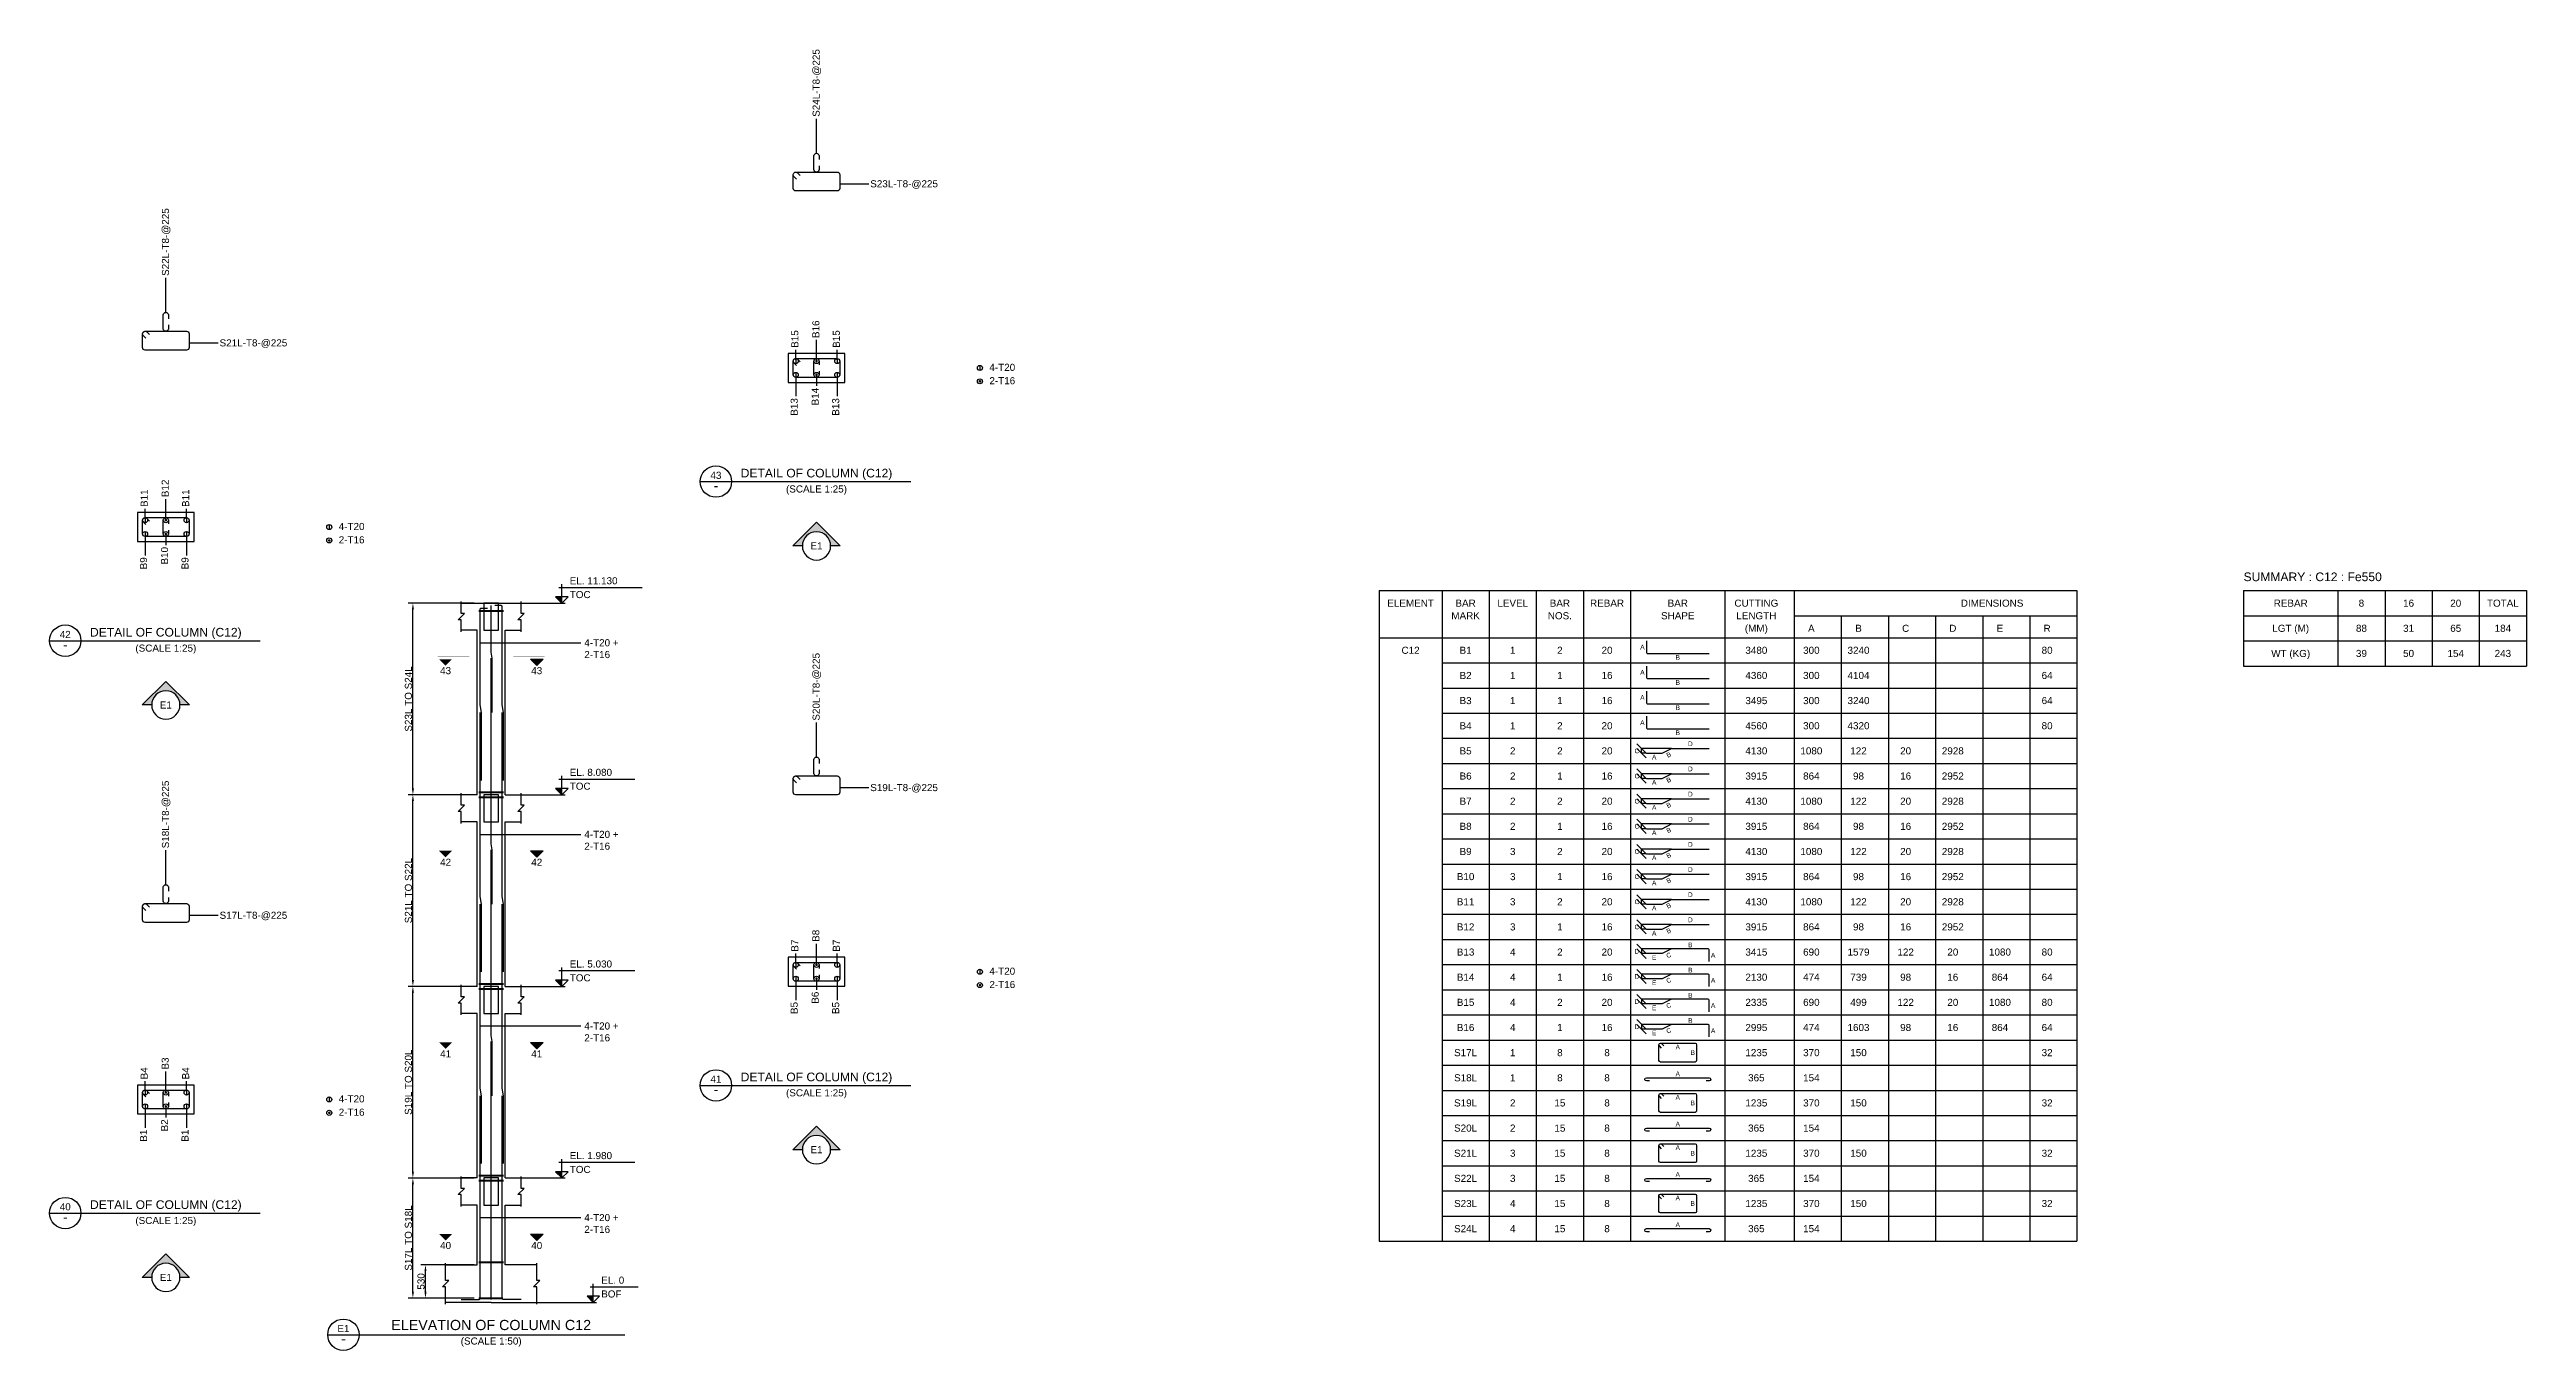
# Model space of a CAD drawing. Header units: inches. Extents: x -816171 to 9366335, y -450961 to 689132.
# Drawn here: x 123873 to 202673, y 454984 to 496372 of the extents above; entities that cross this region are included whole.
import ezdxf
from ezdxf.enums import TextEntityAlignment as Align

# ---------------------------------------------------------------- set-up
doc = ezdxf.new("R2010")
doc.units = ezdxf.units.IN
doc.header["$MEASUREMENT"] = 0
doc.linetypes.add('SCHidden', pattern=[1000, 500, -500])
for name, color, linetype in [('colSectionMarkLayer', 5, 'Continuous'), ('Concrete Line', 2, 'Continuous'), ('Dim', 31, 'Continuous'), ('Hatch', 25, 'Continuous'), ('Labels', 4, 'Continuous'), ('Link', 225, 'Continuous'), ('Reinforcement', 130, 'Continuous'), ('Schedule Border', 60, 'Continuous'), ('Schedule Header', 4, 'Continuous'), ('Text', 31, 'Continuous'), ('Text_Scale', 31, 'Continuous')]:
    doc.layers.add(name, color=color, linetype=linetype)
doc.styles.add('SC-BBS1', font='SansSerif')
doc.styles.add('SC-COL2', font='SansSerif')
doc.styles.get("Standard").update_dxf_attribs({"font": 'txt.shx'})
doc.dimstyles.new('ColumnSch', dxfattribs={"dimtxt": 225, "dimasz": 200, "dimexe": 150, "dimexo": 150, "dimgap": 25, "dimtad": 1, "dimtoh": 1, "dimdec": 4, "dimzin": 0, "dimdsep": 46, "dimtxsty": 'SC-COL2', "dimcen": 0.09, "dimclrd": 8, "dimclre": 8, "dimclrt": 31, "dimadec": 0, "dimazin": 0, "dimtfac": 1, "dimtdec": 0, "dimtix": 1, "dimtofl": 0, "dimtmove": 0, "dimatfit": 3, "dimfxl": 1, "dimtolj": 1, "dimtzin": 0, "dimarcsym": 0})
doc.dimstyles.new('SCBBSDim', dxfattribs={"dimtxt": 225, "dimasz": 0.18, "dimexe": 0, "dimexo": 0, "dimgap": 0, "dimtad": 1, "dimtoh": 1, "dimdec": 0, "dimzin": 0, "dimdsep": 46, "dimtxsty": 'Standard', "dimtsz": 150, "dimcen": 0.09, "dimclrd": 8, "dimclre": 8, "dimclrt": 3, "dimadec": 0, "dimazin": 0, "dimtfac": 1, "dimtdec": 0, "dimtix": 1, "dimtofl": 0, "dimtmove": 0, "dimatfit": 3, "dimfxl": 1, "dimtolj": 1, "dimtzin": 0, "dimarcsym": 0})
doc.dimstyles.get("Standard").update_dxf_attribs({"dimtxt": 0.18, "dimasz": 0.18, "dimexe": 0.18, "dimexo": 0.0625, "dimgap": 0.09, "dimtad": 0, "dimtih": 1, "dimtoh": 1, "dimdec": 4, "dimzin": 0, "dimdsep": 46, "dimtxsty": 'Standard', "dimcen": 0.09, "dimadec": 0, "dimazin": 0, "dimtfac": 1, "dimtdec": 4, "dimtofl": 0, "dimtmove": 0, "dimatfit": 3, "dimfxl": 1, "dimtolj": 1, "dimtzin": 0, "dimarcsym": 0})

msp = doc.modelspace()

# ---------------------------------------------------------------- texts
at = {"layer": 'colSectionMarkLayer', "style": 'SC-BBS1'}
for s, p in [('43', (136473.34546, 476724.4638)), ('43', (139373.34546, 476724.4638)), ('42', (136473.34546, 470628.4638)), ('42', (139373.34546, 470628.4638)), ('41', (136473.34546, 464532.4638)), ('41', (139373.34546, 464532.4638)), ('40', (136473.34546, 458436.4638)), ('40', (139373.34546, 458436.4638))]:
    msp.add_text(s, height=225, dxfattribs=at).set_placement(p, align=Align.TOP_CENTER)
at = {"layer": 'Dim', "style": 'SC-COL2'}
for s, p in [('B15', (147583.34546, 486881.4638)), ('B16', (148251.34546, 487193.4638)), ('B15', (148903.34546, 486881.4638)), ('B11', (126883.34546, 481819.4638)), ('B12', (127551.34546, 482131.4638)), ('B11', (128203.34546, 481819.4638)), ('B8', (148251.34546, 467983.4638)), ('B7', (147583.34546, 467671.4638)), ('B7', (148903.34546, 467671.4638)), ('B3', (127551.34546, 463921.4638)), ('B4', (126883.34546, 463609.4638)), ('B4', (128203.34546, 463609.4638))]:
    msp.add_text(s, height=225, rotation=90, dxfattribs=at).set_placement(p, align=Align.MIDDLE_LEFT)
for s, p in [('B14', (148231.34546, 485609.4638)), ('B13', (147563.34546, 485281.4638)), ('B13', (148883.34546, 485281.4638)), ('B9', (126863.34546, 480219.4638)), ('B10', (127531.34546, 480547.4638)), ('B9', (128183.34546, 480219.4638)), ('B5', (147563.34546, 466071.4638)), ('B6', (148231.34546, 466399.4638)), ('B5', (148883.34546, 466071.4638)), ('B1', (126863.34546, 462009.4638)), ('B2', (127531.34546, 462337.4638)), ('B1', (128183.34546, 462009.4638))]:
    msp.add_text(s, height=225, rotation=90, dxfattribs=at).set_placement(p, align=Align.MIDDLE_RIGHT)
at = {"layer": 'Dim', "style": 'SC-BBS1'}
for s, p in [('A', (174548.34546, 477359.4638)), ('B', (175673.34546, 477034.4638)), ('A', (174548.34546, 476559.4638)), ('B', (175673.34546, 476234.4638)), ('A', (174548.34546, 475759.4638)), ('B', (175673.34546, 475434.4638)), ('A', (174548.34546, 474959.4638)), ('B', (175673.34546, 474634.4638)), ('C', (174373.34546, 474059.4638)), ('A', (174923.34546, 473859.4638)), ('D', (176073.34546, 474284.4638)), ('C', (174373.34546, 473259.4638)), ('A', (174923.34546, 473059.4638)), ('D', (176073.34546, 473484.4638)), ('C', (174373.34546, 472459.4638)), ('A', (174923.34546, 472259.4638)), ('D', (176073.34546, 472684.4638)), ('C', (174373.34546, 471659.4638)), ('A', (174923.34546, 471459.4638)), ('D', (176073.34546, 471884.4638)), ('C', (174373.34546, 470859.4638)), ('A', (174923.34546, 470659.4638)), ('D', (176073.34546, 471084.4638)), ('C', (174373.34546, 470059.4638)), ('A', (174923.34546, 469859.4638)), ('D', (176073.34546, 470284.4638)), ('C', (174373.34546, 469259.4638)), ('A', (174923.34546, 469059.4638)), ('D', (176073.34546, 469484.4638)), ('C', (174373.34546, 468459.4638)), ('A', (174923.34546, 468259.4638)), ('D', (176073.34546, 468684.4638)), ('D', (174373.34546, 467684.4638)), ('E', (174923.34546, 467484.4638)), ('B', (176073.34546, 467884.4638)), ('A', (176798.34546, 467559.4638)), ('D', (174373.34546, 466884.4638)), ('E', (174923.34546, 466684.4638)), ('B', (176073.34546, 467084.4638)), ('A', (176798.34546, 466759.4638)), ('D', (174373.34546, 466084.4638)), ('E', (174923.34546, 465884.4638)), ('B', (176073.34546, 466284.4638)), ('A', (176798.34546, 465959.4638)), ('D', (174373.34546, 465284.4638)), ('E', (174923.34546, 465084.4638)), ('B', (176073.34546, 465484.4638)), ('A', (176798.34546, 465159.4638)), ('A', (175673.34546, 464634.4638)), ('B', (176148.34546, 464459.4638)), ('A', (175673.34546, 463784.4638)), ('A', (175673.34546, 463034.4638)), ('B', (176148.34546, 462859.4638)), ('A', (175673.34546, 462184.4638)), ('A', (175673.34546, 461434.4638)), ('B', (176148.34546, 461259.4638)), ('A', (175673.34546, 460584.4638)), ('A', (175673.34546, 459834.4638)), ('B', (176148.34546, 459659.4638)), ('A', (175673.34546, 458984.4638))]:
    msp.add_text(s, height=150, dxfattribs=at).set_placement(p, align=Align.MIDDLE_CENTER)
for s, p in [('B', (175385.84546, 473934.4638)), ('B', (175385.84546, 473134.4638)), ('B', (175385.84546, 472334.4638)), ('B', (175385.84546, 471534.4638)), ('B', (175385.84546, 470734.4638)), ('B', (175385.84546, 469934.4638)), ('B', (175385.84546, 469134.4638)), ('B', (175385.84546, 468334.4638)), ('C', (175385.84546, 467559.4638)), ('C', (175385.84546, 466759.4638)), ('C', (175385.84546, 465959.4638)), ('C', (175385.84546, 465159.4638))]:
    msp.add_text(s, height=150, rotation=26.5650511771, dxfattribs=at).set_placement(p, align=Align.MIDDLE_CENTER)
at = {"layer": 'Labels', "style": 'SC-BBS1'}
for s, height, p in [('DETAIL OF COLUMN (C12)', 275, (148273.34546, 482676.4638)), ('43', 225, (145073.34546, 482646.4638)), ('42', 225, (124373.34546, 477584.4638)), ('DETAIL OF COLUMN (C12)', 275, (127573.34546, 477614.4638)), ('41', 225, (145073.34546, 463436.4638)), ('DETAIL OF COLUMN (C12)', 275, (148273.34546, 463466.4638)), ('40', 225, (124373.34546, 459374.4638)), ('DETAIL OF COLUMN (C12)', 275, (127573.34546, 459404.4638)), ('E1', 225, (133223.34546, 455504.4638)), ('ELEVATION OF COLUMN C12', 325, (137923.34546, 455534.4638))]:
    msp.add_text(s, height=height, dxfattribs=at).set_placement(p, align=Align.BOTTOM_CENTER)
for s, height, p in [('-', 325, (145073.34546, 482501.4638)), ('E1', 225, (148273.34546, 480581.4638)), ('-', 325, (124373.34546, 477439.4638)), ('E1', 225, (127573.34546, 475519.4638)), ('-', 325, (145073.34546, 463291.4638)), ('E1', 225, (148273.34546, 461371.4638)), ('-', 325, (124373.34546, 459229.4638)), ('E1', 225, (127573.34546, 457309.4638)), ('-', 325, (133223.34546, 455359.4638))]:
    msp.add_text(s, height=height, dxfattribs=at).set_placement(p, align=Align.MIDDLE_CENTER)
at = {"layer": 'Schedule Header', "style": 'SC-BBS1'}
msp.add_text('SUMMARY : C12 : Fe550', height=275, dxfattribs=at).set_placement((193673.34546, 479459.4638))
for s, p in [('ELEMENT', (167173.34546, 478759.4638)), ('MARK', (168923.34546, 478359.4638)), ('BAR', (168923.34546, 478759.4638)), ('LEVEL', (170423.34546, 478759.4638)), ('NOS.', (171923.34546, 478359.4638)), ('BAR', (171923.34546, 478759.4638)), ('REBAR', (173423.34546, 478759.4638)), ('SHAPE', (175673.34546, 478359.4638)), ('BAR', (175673.34546, 478759.4638)), ('CUTTING', (178173.34546, 478759.4638)), ('LENGTH', (178173.34546, 478359.4638)), ('DIMENSIONS', (185673.34546, 478759.4638)), ('REBAR', (195173.34546, 478759.4638)), ('8', (197423.34546, 478759.4638)), ('16', (198923.34546, 478759.4638)), ('20', (200423.34546, 478759.4638)), ('TOTAL', (201923.34546, 478759.4638)), ('(MM)', (178173.34546, 477959.4638)), ('A', (179923.34546, 477959.4638)), ('B', (181423.34546, 477959.4638)), ('C', (182923.34546, 477959.4638)), ('D', (184423.34546, 477959.4638)), ('E', (185923.34546, 477959.4638)), ('R', (187423.34546, 477959.4638)), ('LGT (M)', (195173.34546, 477959.4638)), ('WT (KG)', (195173.34546, 477159.4638))]:
    msp.add_text(s, height=225, dxfattribs=at).set_placement(p, align=Align.MIDDLE_CENTER)
at = {"layer": 'Text', "style": 'SC-BBS1'}
for s, p in [('S24L-T8-@225', (148373.34546, 494231.4638)), ('S22L-T8-@225', (127673.34546, 489169.4638)), ('S20L-T8-@225', (148373.34546, 475021.4638)), ('S18L-T8-@225', (127673.34546, 470959.4638))]:
    msp.add_text(s, height=225, rotation=90, dxfattribs=at).set_placement(p)
for s, p in [('S23L-T8-@225', (149983.34546, 492101.4638)), ('S21L-T8-@225', (129283.34546, 487039.4638)), ('4-T20', (153773.34546, 486261.4638)), ('2-T16', (153773.34546, 485836.4638)), ('4-T20', (133073.34546, 481199.4638)), ('2-T16', (133073.34546, 480774.4638)), ('S19L-T8-@225', (149983.34546, 472891.4638)), ('S17L-T8-@225', (129283.34546, 468829.4638)), ('4-T20', (153773.34546, 467051.4638)), ('2-T16', (153773.34546, 466626.4638)), ('4-T20', (133073.34546, 462989.4638)), ('2-T16', (133073.34546, 462564.4638))]:
    msp.add_text(s, height=225, dxfattribs=at).set_placement(p, align=Align.MIDDLE_LEFT)
for p in [(148273.34546, 482211.4638), (127573.34546, 477149.4638), (148273.34546, 463001.4638), (127573.34546, 458939.4638)]:
    msp.add_text('(SCALE 1:25)', height=225, dxfattribs=at).set_placement(p, align=Align.BOTTOM_CENTER)
for s, p in [('TOC', (140423.34546, 478919.4638)), ('EL. 11.130', (140423.34546, 479359.4638)), ('TOC', (140423.34546, 472823.4638)), ('EL. 8.080', (140423.34546, 473263.4638)), ('EL. 5.030', (140423.34546, 467167.4638)), ('TOC', (140423.34546, 466727.4638)), ('EL. 1.980', (140423.34546, 461071.4638)), ('TOC', (140423.34546, 460631.4638)), ('EL. 0', (141423.34546, 457109.4638)), ('BOF', (141423.34546, 456669.4638))]:
    msp.add_text(s, height=225, dxfattribs=at).set_placement(p)
for s, p in [('88', (197423.34546, 477959.4638)), ('31', (198923.34546, 477959.4638)), ('65', (200423.34546, 477959.4638)), ('184', (201923.34546, 477959.4638)), ('C12', (167173.34546, 477259.4638)), ('B1', (168923.34546, 477259.4638)), ('1', (170423.34546, 477259.4638)), ('2', (171923.34546, 477259.4638)), ('20', (173423.34546, 477259.4638)), ('3480', (178173.34546, 477259.4638)), ('300', (179923.34546, 477259.4638)), ('3240', (181423.34546, 477259.4638)), ('80', (187423.34546, 477259.4638)), ('39', (197423.34546, 477159.4638)), ('50', (198923.34546, 477159.4638)), ('154', (200423.34546, 477159.4638)), ('243', (201923.34546, 477159.4638)), ('B2', (168923.34546, 476459.4638)), ('1', (170423.34546, 476459.4638)), ('1', (171923.34546, 476459.4638)), ('16', (173423.34546, 476459.4638)), ('4360', (178173.34546, 476459.4638)), ('300', (179923.34546, 476459.4638)), ('4104', (181423.34546, 476459.4638)), ('64', (187423.34546, 476459.4638)), ('B3', (168923.34546, 475659.4638)), ('1', (170423.34546, 475659.4638)), ('1', (171923.34546, 475659.4638)), ('16', (173423.34546, 475659.4638)), ('3495', (178173.34546, 475659.4638)), ('300', (179923.34546, 475659.4638)), ('3240', (181423.34546, 475659.4638)), ('64', (187423.34546, 475659.4638)), ('B4', (168923.34546, 474859.4638)), ('1', (170423.34546, 474859.4638)), ('2', (171923.34546, 474859.4638)), ('20', (173423.34546, 474859.4638)), ('4560', (178173.34546, 474859.4638)), ('300', (179923.34546, 474859.4638)), ('4320', (181423.34546, 474859.4638)), ('80', (187423.34546, 474859.4638)), ('B5', (168923.34546, 474059.4638)), ('2', (170423.34546, 474059.4638)), ('2', (171923.34546, 474059.4638)), ('20', (173423.34546, 474059.4638)), ('4130', (178173.34546, 474059.4638)), ('1080', (179923.34546, 474059.4638)), ('122', (181423.34546, 474059.4638)), ('20', (182923.34546, 474059.4638)), ('2928', (184423.34546, 474059.4638)), ('B6', (168923.34546, 473259.4638)), ('2', (170423.34546, 473259.4638)), ('1', (171923.34546, 473259.4638)), ('16', (173423.34546, 473259.4638)), ('3915', (178173.34546, 473259.4638)), ('864', (179923.34546, 473259.4638)), ('98', (181423.34546, 473259.4638)), ('16', (182923.34546, 473259.4638)), ('2952', (184423.34546, 473259.4638)), ('B7', (168923.34546, 472459.4638)), ('2', (170423.34546, 472459.4638)), ('2', (171923.34546, 472459.4638)), ('20', (173423.34546, 472459.4638)), ('4130', (178173.34546, 472459.4638)), ('1080', (179923.34546, 472459.4638)), ('122', (181423.34546, 472459.4638)), ('20', (182923.34546, 472459.4638)), ('2928', (184423.34546, 472459.4638)), ('B8', (168923.34546, 471659.4638)), ('2', (170423.34546, 471659.4638)), ('1', (171923.34546, 471659.4638)), ('16', (173423.34546, 471659.4638)), ('3915', (178173.34546, 471659.4638)), ('864', (179923.34546, 471659.4638)), ('98', (181423.34546, 471659.4638)), ('16', (182923.34546, 471659.4638)), ('2952', (184423.34546, 471659.4638)), ('B9', (168923.34546, 470859.4638)), ('3', (170423.34546, 470859.4638)), ('2', (171923.34546, 470859.4638)), ('20', (173423.34546, 470859.4638)), ('4130', (178173.34546, 470859.4638)), ('1080', (179923.34546, 470859.4638)), ('122', (181423.34546, 470859.4638)), ('20', (182923.34546, 470859.4638)), ('2928', (184423.34546, 470859.4638)), ('B10', (168923.34546, 470059.4638)), ('3', (170423.34546, 470059.4638)), ('1', (171923.34546, 470059.4638)), ('16', (173423.34546, 470059.4638)), ('3915', (178173.34546, 470059.4638)), ('864', (179923.34546, 470059.4638)), ('98', (181423.34546, 470059.4638)), ('16', (182923.34546, 470059.4638)), ('2952', (184423.34546, 470059.4638)), ('B11', (168923.34546, 469259.4638)), ('3', (170423.34546, 469259.4638)), ('2', (171923.34546, 469259.4638)), ('20', (173423.34546, 469259.4638)), ('4130', (178173.34546, 469259.4638)), ('1080', (179923.34546, 469259.4638)), ('122', (181423.34546, 469259.4638)), ('20', (182923.34546, 469259.4638)), ('2928', (184423.34546, 469259.4638)), ('B12', (168923.34546, 468459.4638)), ('3', (170423.34546, 468459.4638)), ('1', (171923.34546, 468459.4638)), ('16', (173423.34546, 468459.4638)), ('3915', (178173.34546, 468459.4638)), ('864', (179923.34546, 468459.4638)), ('98', (181423.34546, 468459.4638)), ('16', (182923.34546, 468459.4638)), ('2952', (184423.34546, 468459.4638)), ('B13', (168923.34546, 467659.4638)), ('4', (170423.34546, 467659.4638)), ('2', (171923.34546, 467659.4638)), ('20', (173423.34546, 467659.4638)), ('3415', (178173.34546, 467659.4638)), ('690', (179923.34546, 467659.4638)), ('1579', (181423.34546, 467659.4638)), ('122', (182923.34546, 467659.4638)), ('20', (184423.34546, 467659.4638)), ('1080', (185923.34546, 467659.4638)), ('80', (187423.34546, 467659.4638)), ('B14', (168923.34546, 466859.4638)), ('4', (170423.34546, 466859.4638)), ('1', (171923.34546, 466859.4638)), ('16', (173423.34546, 466859.4638)), ('2130', (178173.34546, 466859.4638)), ('474', (179923.34546, 466859.4638)), ('739', (181423.34546, 466859.4638)), ('98', (182923.34546, 466859.4638)), ('16', (184423.34546, 466859.4638)), ('864', (185923.34546, 466859.4638)), ('64', (187423.34546, 466859.4638)), ('B15', (168923.34546, 466059.4638)), ('4', (170423.34546, 466059.4638)), ('2', (171923.34546, 466059.4638)), ('20', (173423.34546, 466059.4638)), ('2335', (178173.34546, 466059.4638)), ('690', (179923.34546, 466059.4638)), ('499', (181423.34546, 466059.4638)), ('122', (182923.34546, 466059.4638)), ('20', (184423.34546, 466059.4638)), ('1080', (185923.34546, 466059.4638)), ('80', (187423.34546, 466059.4638)), ('B16', (168923.34546, 465259.4638)), ('4', (170423.34546, 465259.4638)), ('1', (171923.34546, 465259.4638)), ('16', (173423.34546, 465259.4638)), ('2995', (178173.34546, 465259.4638)), ('474', (179923.34546, 465259.4638)), ('1603', (181423.34546, 465259.4638)), ('98', (182923.34546, 465259.4638)), ('16', (184423.34546, 465259.4638)), ('864', (185923.34546, 465259.4638)), ('64', (187423.34546, 465259.4638)), ('S17L', (168923.34546, 464459.4638)), ('1', (170423.34546, 464459.4638)), ('8', (171923.34546, 464459.4638)), ('8', (173423.34546, 464459.4638)), ('1235', (178173.34546, 464459.4638)), ('370', (179923.34546, 464459.4638)), ('150', (181423.34546, 464459.4638)), ('32', (187423.34546, 464459.4638)), ('S18L', (168923.34546, 463659.4638)), ('1', (170423.34546, 463659.4638)), ('8', (171923.34546, 463659.4638)), ('8', (173423.34546, 463659.4638)), ('365', (178173.34546, 463659.4638)), ('154', (179923.34546, 463659.4638)), ('S19L', (168923.34546, 462859.4638)), ('2', (170423.34546, 462859.4638)), ('15', (171923.34546, 462859.4638)), ('8', (173423.34546, 462859.4638)), ('1235', (178173.34546, 462859.4638)), ('370', (179923.34546, 462859.4638)), ('150', (181423.34546, 462859.4638)), ('32', (187423.34546, 462859.4638)), ('S20L', (168923.34546, 462059.4638)), ('2', (170423.34546, 462059.4638)), ('15', (171923.34546, 462059.4638)), ('8', (173423.34546, 462059.4638)), ('365', (178173.34546, 462059.4638)), ('154', (179923.34546, 462059.4638)), ('S21L', (168923.34546, 461259.4638)), ('3', (170423.34546, 461259.4638)), ('15', (171923.34546, 461259.4638)), ('8', (173423.34546, 461259.4638)), ('1235', (178173.34546, 461259.4638)), ('370', (179923.34546, 461259.4638)), ('150', (181423.34546, 461259.4638)), ('32', (187423.34546, 461259.4638)), ('S22L', (168923.34546, 460459.4638)), ('3', (170423.34546, 460459.4638)), ('15', (171923.34546, 460459.4638)), ('8', (173423.34546, 460459.4638)), ('365', (178173.34546, 460459.4638)), ('154', (179923.34546, 460459.4638)), ('S23L', (168923.34546, 459659.4638)), ('4', (170423.34546, 459659.4638)), ('15', (171923.34546, 459659.4638)), ('8', (173423.34546, 459659.4638)), ('1235', (178173.34546, 459659.4638)), ('370', (179923.34546, 459659.4638)), ('150', (181423.34546, 459659.4638)), ('32', (187423.34546, 459659.4638)), ('S24L', (168923.34546, 458859.4638)), ('4', (170423.34546, 458859.4638)), ('15', (171923.34546, 458859.4638)), ('8', (173423.34546, 458859.4638)), ('365', (178173.34546, 458859.4638)), ('154', (179923.34546, 458859.4638))]:
    msp.add_text(s, height=225, dxfattribs=at).set_placement(p, align=Align.MIDDLE_CENTER)
at = {"layer": 'Text', "char_height": 225, "attachment_point": 1, "style": 'SC-BBS1'}
for insert in [(140885.84546, 477611.9638), (140885.84546, 471515.9638), (140885.84546, 465419.9638), (140885.84546, 459323.9638)]:
    msp.add_mtext('4-T20 + \\P2-T16', dxfattribs=dict(at, insert=insert))
at = {"layer": 'Text_Scale', "style": 'SC-BBS1'}
msp.add_text('(SCALE 1:50)', height=225, dxfattribs=at).set_placement((137923.34546, 455104.4638), align=Align.BOTTOM_CENTER)

# ---------------------------------------------------------------- blocks, each defined once
blk = doc.blocks.new('*D497')
at = {"layer": 'DEFPOINTS', "color": 0, "transparency": 16777216}
for p in [(135433, 460471), (137533, 460471), (137533, 456653)]:
    blk.add_point(p, dxfattribs=at)
at = {"layer": 'Dim', "color": 8, "lineweight": -2, "transparency": 16777216}
for p, q in [((137383, 460471), (135283, 460471)), ((135433, 456853), (135433, 460271)), ((137383, 456653), (135283, 456653))]:
    blk.add_line(p, q, dxfattribs=at)
at = {"layer": 'Dim', "color": 8, "transparency": 16777216}
for points in [[(135400, 460271), (135467, 460271), (135433, 460471)], [(135400, 456853), (135467, 456853), (135433, 456653)]]:
    blk.add_solid(points, dxfattribs=at)
at = {"layer": 'Dim', "color": 31, "lineweight": 50, "transparency": 16777216, "insert": (135291, 458562), "char_height": 225, "attachment_point": 5, "rotation": 90, "style": 'SC-COL2'}
blk.add_mtext('\\A1;S17L TO S18L', dxfattribs=at)
blk = doc.blocks.new('*D498')
at = {"layer": 'DEFPOINTS', "color": 0, "transparency": 16777216}
for p in [(135833, 457709), (137533, 457709), (137533, 456653)]:
    blk.add_point(p, dxfattribs=at)
at = {"layer": 'Dim', "color": 8, "lineweight": -2, "transparency": 16777216}
for p, q in [((137383, 457709), (135683, 457709)), ((135833, 456853), (135833, 457509)), ((137383, 456653), (135683, 456653))]:
    blk.add_line(p, q, dxfattribs=at)
at = {"layer": 'Dim', "color": 8, "transparency": 16777216}
for points in [[(135800, 457509), (135867, 457509), (135833, 457709)], [(135800, 456853), (135867, 456853), (135833, 456653)]]:
    blk.add_solid(points, dxfattribs=at)
at = {"layer": 'Dim', "color": 31, "lineweight": 50, "transparency": 16777216, "insert": (135692, 457181), "char_height": 225, "attachment_point": 5, "rotation": 90, "style": 'SC-COL2'}
blk.add_mtext('\\A1;530', dxfattribs=at)
blk = doc.blocks.new('*D499')
at = {"layer": 'DEFPOINTS', "color": 0, "transparency": 16777216}
for p in [(135433, 466567), (137533, 466567), (137533, 460471)]:
    blk.add_point(p, dxfattribs=at)
at = {"layer": 'Dim', "color": 8, "lineweight": -2, "transparency": 16777216}
for p, q in [((137383, 466567), (135283, 466567)), ((135433, 460671), (135433, 466367)), ((137383, 460471), (135283, 460471))]:
    blk.add_line(p, q, dxfattribs=at)
at = {"layer": 'Dim', "color": 8, "transparency": 16777216}
for points in [[(135400, 466367), (135467, 466367), (135433, 466567)], [(135400, 460671), (135467, 460671), (135433, 460471)]]:
    blk.add_solid(points, dxfattribs=at)
at = {"layer": 'Dim', "color": 31, "lineweight": 50, "transparency": 16777216, "insert": (135291, 463519), "char_height": 225, "attachment_point": 5, "rotation": 90, "style": 'SC-COL2'}
blk.add_mtext('\\A1;S19L TO S20L', dxfattribs=at)
blk = doc.blocks.new('*D500')
at = {"layer": 'DEFPOINTS', "color": 0, "transparency": 16777216}
for p in [(135433, 472663), (137533, 472663), (137533, 466567)]:
    blk.add_point(p, dxfattribs=at)
at = {"layer": 'Dim', "color": 8, "lineweight": -2, "transparency": 16777216}
for p, q in [((137383, 472663), (135283, 472663)), ((135433, 466767), (135433, 472463)), ((137383, 466567), (135283, 466567))]:
    blk.add_line(p, q, dxfattribs=at)
at = {"layer": 'Dim', "color": 8, "transparency": 16777216}
for points in [[(135400, 472463), (135467, 472463), (135433, 472663)], [(135400, 466767), (135467, 466767), (135433, 466567)]]:
    blk.add_solid(points, dxfattribs=at)
at = {"layer": 'Dim', "color": 31, "lineweight": 50, "transparency": 16777216, "insert": (135291, 469615), "char_height": 225, "attachment_point": 5, "rotation": 90, "style": 'SC-COL2'}
blk.add_mtext('\\A1;S21L TO S22L', dxfattribs=at)
blk = doc.blocks.new('*D501')
at = {"layer": 'DEFPOINTS', "color": 0, "transparency": 16777216}
for p in [(135433, 478759), (137533, 478759), (137533, 472663)]:
    blk.add_point(p, dxfattribs=at)
at = {"layer": 'Dim', "color": 8, "lineweight": -2, "transparency": 16777216}
for p, q in [((137383, 478759), (135283, 478759)), ((135433, 472863), (135433, 478559)), ((137383, 472663), (135283, 472663))]:
    blk.add_line(p, q, dxfattribs=at)
at = {"layer": 'Dim', "color": 8, "transparency": 16777216}
for points in [[(135400, 478559), (135467, 478559), (135433, 478759)], [(135400, 472863), (135467, 472863), (135433, 472663)]]:
    blk.add_solid(points, dxfattribs=at)
at = {"layer": 'Dim', "color": 31, "lineweight": 50, "transparency": 16777216, "insert": (135291, 475711), "char_height": 225, "attachment_point": 5, "rotation": 90, "style": 'SC-COL2'}
blk.add_mtext('\\A1;S23L TO S24L', dxfattribs=at)
blk = doc.blocks.new('*D507')
at = {"layer": 'DEFPOINTS', "color": 0, "transparency": 16777216}
for p in [(174523, 474134), (174673, 473984), (175473, 474134)]:
    blk.add_point(p, dxfattribs=at)
at = {"layer": 'Dim', "color": 8, "lineweight": -2, "transparency": 16777216}
for p, q in [((174673, 473984), (174373, 474284)), ((174673, 473834), (174373, 474134)), ((175473, 474134), (174523, 474134)), ((174523, 473984), (174523, 474134)), ((174673, 473984), (174523, 473984))]:
    blk.add_line(p, q, dxfattribs=at)
blk = doc.blocks.new('*D508')
at = {"layer": 'DEFPOINTS', "color": 0, "transparency": 16777216}
for p in [(174523, 473334), (174673, 473184), (175473, 473334)]:
    blk.add_point(p, dxfattribs=at)
at = {"layer": 'Dim', "color": 8, "lineweight": -2, "transparency": 16777216}
for p, q in [((174673, 473184), (174373, 473484)), ((174673, 473034), (174373, 473334)), ((175473, 473334), (174523, 473334)), ((174523, 473184), (174523, 473334)), ((174673, 473184), (174523, 473184))]:
    blk.add_line(p, q, dxfattribs=at)
blk = doc.blocks.new('*D509')
at = {"layer": 'DEFPOINTS', "color": 0, "transparency": 16777216}
for p in [(174523, 472534), (174673, 472384), (175473, 472534)]:
    blk.add_point(p, dxfattribs=at)
at = {"layer": 'Dim', "color": 8, "lineweight": -2, "transparency": 16777216}
for p, q in [((174673, 472384), (174373, 472684)), ((174673, 472234), (174373, 472534)), ((175473, 472534), (174523, 472534)), ((174523, 472384), (174523, 472534)), ((174673, 472384), (174523, 472384))]:
    blk.add_line(p, q, dxfattribs=at)
blk = doc.blocks.new('*D510')
at = {"layer": 'DEFPOINTS', "color": 0, "transparency": 16777216}
for p in [(174523, 471734), (174673, 471584), (175473, 471734)]:
    blk.add_point(p, dxfattribs=at)
at = {"layer": 'Dim', "color": 8, "lineweight": -2, "transparency": 16777216}
for p, q in [((174673, 471584), (174373, 471884)), ((174673, 471434), (174373, 471734)), ((175473, 471734), (174523, 471734)), ((174523, 471584), (174523, 471734)), ((174673, 471584), (174523, 471584))]:
    blk.add_line(p, q, dxfattribs=at)
blk = doc.blocks.new('*D511')
at = {"layer": 'DEFPOINTS', "color": 0, "transparency": 16777216}
for p in [(174523, 470934), (174673, 470784), (175473, 470934)]:
    blk.add_point(p, dxfattribs=at)
at = {"layer": 'Dim', "color": 8, "lineweight": -2, "transparency": 16777216}
for p, q in [((174673, 470784), (174373, 471084)), ((174673, 470634), (174373, 470934)), ((175473, 470934), (174523, 470934)), ((174523, 470784), (174523, 470934)), ((174673, 470784), (174523, 470784))]:
    blk.add_line(p, q, dxfattribs=at)
blk = doc.blocks.new('*D512')
at = {"layer": 'DEFPOINTS', "color": 0, "transparency": 16777216}
for p in [(174523, 470134), (174673, 469984), (175473, 470134)]:
    blk.add_point(p, dxfattribs=at)
at = {"layer": 'Dim', "color": 8, "lineweight": -2, "transparency": 16777216}
for p, q in [((174673, 469984), (174373, 470284)), ((174673, 469834), (174373, 470134)), ((175473, 470134), (174523, 470134)), ((174523, 469984), (174523, 470134)), ((174673, 469984), (174523, 469984))]:
    blk.add_line(p, q, dxfattribs=at)
blk = doc.blocks.new('*D513')
at = {"layer": 'DEFPOINTS', "color": 0, "transparency": 16777216}
for p in [(174523, 469334), (174673, 469184), (175473, 469334)]:
    blk.add_point(p, dxfattribs=at)
at = {"layer": 'Dim', "color": 8, "lineweight": -2, "transparency": 16777216}
for p, q in [((174673, 469184), (174373, 469484)), ((174673, 469034), (174373, 469334)), ((175473, 469334), (174523, 469334)), ((174523, 469184), (174523, 469334)), ((174673, 469184), (174523, 469184))]:
    blk.add_line(p, q, dxfattribs=at)
blk = doc.blocks.new('*D502')
at = {"layer": 'DEFPOINTS', "color": 0, "transparency": 16777216}
for p in [(174523, 468534), (174673, 468384), (175473, 468534)]:
    blk.add_point(p, dxfattribs=at)
at = {"layer": 'Dim', "color": 8, "lineweight": -2, "transparency": 16777216}
for p, q in [((174673, 468384), (174373, 468684)), ((174673, 468234), (174373, 468534)), ((175473, 468534), (174523, 468534)), ((174523, 468384), (174523, 468534)), ((174673, 468384), (174523, 468384))]:
    blk.add_line(p, q, dxfattribs=at)
blk = doc.blocks.new('*D503')
at = {"layer": 'DEFPOINTS', "color": 0, "transparency": 16777216}
for p in [(174523, 467609), (175173, 467609), (175473, 467759)]:
    blk.add_point(p, dxfattribs=at)
at = {"layer": 'Dim', "color": 8, "lineweight": -2, "transparency": 16777216}
for p, q in [((174673, 467609), (174373, 467909)), ((174673, 467459), (174373, 467759)), ((175473, 467759), (174523, 467759)), ((174523, 467759), (174523, 467609)), ((175173, 467609), (174523, 467609))]:
    blk.add_line(p, q, dxfattribs=at)
blk = doc.blocks.new('*D504')
at = {"layer": 'DEFPOINTS', "color": 0, "transparency": 16777216}
for p in [(174523, 466809), (175173, 466809), (175473, 466959)]:
    blk.add_point(p, dxfattribs=at)
at = {"layer": 'Dim', "color": 8, "lineweight": -2, "transparency": 16777216}
for p, q in [((174673, 466809), (174373, 467109)), ((174673, 466659), (174373, 466959)), ((175473, 466959), (174523, 466959)), ((174523, 466959), (174523, 466809)), ((175173, 466809), (174523, 466809))]:
    blk.add_line(p, q, dxfattribs=at)
blk = doc.blocks.new('*D505')
at = {"layer": 'DEFPOINTS', "color": 0, "transparency": 16777216}
for p in [(174523, 466009), (175173, 466009), (175473, 466159)]:
    blk.add_point(p, dxfattribs=at)
at = {"layer": 'Dim', "color": 8, "lineweight": -2, "transparency": 16777216}
for p, q in [((174673, 466009), (174373, 466309)), ((174673, 465859), (174373, 466159)), ((175473, 466159), (174523, 466159)), ((174523, 466159), (174523, 466009)), ((175173, 466009), (174523, 466009))]:
    blk.add_line(p, q, dxfattribs=at)
blk = doc.blocks.new('*D506')
at = {"layer": 'DEFPOINTS', "color": 0, "transparency": 16777216}
for p in [(174523, 465209), (175173, 465209), (175473, 465359)]:
    blk.add_point(p, dxfattribs=at)
at = {"layer": 'Dim', "color": 8, "lineweight": -2, "transparency": 16777216}
for p, q in [((174673, 465209), (174373, 465509)), ((174673, 465059), (174373, 465359)), ((175473, 465359), (174523, 465359)), ((174523, 465359), (174523, 465209)), ((175173, 465209), (174523, 465209))]:
    blk.add_line(p, q, dxfattribs=at)

# ---------------------------------------------------------------- dimensions: what is measured, and where the dimension line sits
at = {"layer": 'Dim', "lineweight": 50}
for p1, p2, distance, text, picture, middle in [((137533.34546, 472663.4638), (137533.34546, 478759.4638), 2100, 'S23L TO S24L', '*D501', (135290.59855, 475711.4638)), ((137533.34546, 466567.4638), (137533.34546, 472663.4638), 2100, 'S21L TO S22L', '*D500', (135290.75287, 469615.4638)), ((137533.34546, 460471.4638), (137533.34546, 466567.4638), 2100, 'S19L TO S20L', '*D499', (135290.75287, 463519.4638)), ((137533.34546, 456653.4638), (137533.34546, 460471.4638), 2100, 'S17L TO S18L', '*D497', (135290.75287, 458562.4638)), ((137533.34546, 456653.4638), (137533.34546, 457709.4638), 1700, '530', '*D498', (135692.29608, 457181.4638))]:
    dim = msp.add_aligned_dim(p1=p1, p2=p2, distance=distance, text=text, dimstyle='ColumnSch', dxfattribs=at)
    dim.commit()
    dim.dimension.update_dxf_attribs({"geometry": picture, "text_midpoint": middle})
at = {"layer": 'Dim'}
for base, p1, p2, picture, middle in [((174523.34546, 474134.4638), (174673.34546, 473984.4638), (175473.34546, 474134.4638), '*D507', (174523.34546, 474059.4638)), ((174523.34546, 473334.4638), (174673.34546, 473184.4638), (175473.34546, 473334.4638), '*D508', (174523.34546, 473259.4638)), ((174523.34546, 472534.4638), (174673.34546, 472384.4638), (175473.34546, 472534.4638), '*D509', (174523.34546, 472459.4638)), ((174523.34546, 471734.4638), (174673.34546, 471584.4638), (175473.34546, 471734.4638), '*D510', (174523.34546, 471659.4638)), ((174523.34546, 470934.4638), (174673.34546, 470784.4638), (175473.34546, 470934.4638), '*D511', (174523.34546, 470859.4638)), ((174523.34546, 470134.4638), (174673.34546, 469984.4638), (175473.34546, 470134.4638), '*D512', (174523.34546, 470059.4638)), ((174523.34546, 469334.4638), (174673.34546, 469184.4638), (175473.34546, 469334.4638), '*D513', (174523.34546, 469259.4638)), ((174523.34546, 468534.4638), (174673.34546, 468384.4638), (175473.34546, 468534.4638), '*D502', (174523.34546, 468459.4638)), ((174523.34546, 467609.4638), (175473.34546, 467759.4638), (175173.34546, 467609.4638), '*D503', (174523.34546, 467684.4638)), ((174523.34546, 466809.4638), (175473.34546, 466959.4638), (175173.34546, 466809.4638), '*D504', (174523.34546, 466884.4638)), ((174523.34546, 466009.4638), (175473.34546, 466159.4638), (175173.34546, 466009.4638), '*D505', (174523.34546, 466084.4638)), ((174523.34546, 465209.4638), (175473.34546, 465359.4638), (175173.34546, 465209.4638), '*D506', (174523.34546, 465284.4638))]:
    dim = msp.add_linear_dim(base=base, p1=p1, p2=p2, angle=90, text=' ', dimstyle='SCBBSDim', dxfattribs=at)
    dim.commit()
    dim.dimension.update_dxf_attribs({"geometry": picture, "text_midpoint": middle})

# ---------------------------------------------------------------- hatches: boundary and pattern name
at = {"layer": 'Hatch'}
h = msp.add_hatch(color=256, dxfattribs=at)
edge = h.paths.add_edge_path(flags=16)
edge.add_line((147823.34546, 480581.4638), (147523.34546, 480581.4638))
edge.add_line((147523.34546, 480581.4638), (148273.34546, 481331.4638))
edge.add_line((148273.34546, 481331.4638), (149023.34546, 480581.4638))
edge.add_line((149023.34546, 480581.4638), (148723.34546, 480581.4638))
edge.add_arc((148273.34546, 480581.4638), 450, 0, 180)
for points in [[(140173.34546, 478759.4638), (140173.34546, 478959.4638), (139973.34546, 478959.4638)], [(136273.34546, 476974.4638), (136473.34546, 476774.4638), (136673.34546, 476974.4638), (136273.34546, 476974.4638)], [(139573.34546, 476974.4638), (139373.34546, 476774.4638), (139173.34546, 476974.4638), (139573.34546, 476974.4638)], [(140173.34546, 472663.4638), (140173.34546, 472863.4638), (139973.34546, 472863.4638)], [(136273.34546, 470878.4638), (136473.34546, 470678.4638), (136673.34546, 470878.4638), (136273.34546, 470878.4638)], [(139573.34546, 470878.4638), (139373.34546, 470678.4638), (139173.34546, 470878.4638), (139573.34546, 470878.4638)], [(140173.34546, 466567.4638), (140173.34546, 466767.4638), (139973.34546, 466767.4638)], [(136273.34546, 464782.4638), (136473.34546, 464582.4638), (136673.34546, 464782.4638), (136273.34546, 464782.4638)], [(139573.34546, 464782.4638), (139373.34546, 464582.4638), (139173.34546, 464782.4638), (139573.34546, 464782.4638)], [(140173.34546, 460471.4638), (140173.34546, 460671.4638), (139973.34546, 460671.4638)], [(136273.34546, 458686.4638), (136473.34546, 458486.4638), (136673.34546, 458686.4638), (136273.34546, 458686.4638)], [(139573.34546, 458686.4638), (139373.34546, 458486.4638), (139173.34546, 458686.4638), (139573.34546, 458686.4638)], [(141173.34546, 456509.4638), (141173.34546, 456709.4638), (140973.34546, 456709.4638)]]:
    msp.add_hatch(color=256, dxfattribs=at).paths.add_polyline_path(points, flags=0)
h = msp.add_hatch(color=256, dxfattribs=at)
edge = h.paths.add_edge_path(flags=16)
edge.add_line((127123.34546, 475519.4638), (126823.34546, 475519.4638))
edge.add_line((126823.34546, 475519.4638), (127573.34546, 476269.4638))
edge.add_line((127573.34546, 476269.4638), (128323.34546, 475519.4638))
edge.add_line((128323.34546, 475519.4638), (128023.34546, 475519.4638))
edge.add_arc((127573.34546, 475519.4638), 450, 0, 180)
h = msp.add_hatch(color=256, dxfattribs=at)
edge = h.paths.add_edge_path(flags=16)
edge.add_line((147823.34546, 461371.4638), (147523.34546, 461371.4638))
edge.add_line((147523.34546, 461371.4638), (148273.34546, 462121.4638))
edge.add_line((148273.34546, 462121.4638), (149023.34546, 461371.4638))
edge.add_line((149023.34546, 461371.4638), (148723.34546, 461371.4638))
edge.add_arc((148273.34546, 461371.4638), 450, 0, 180)
h = msp.add_hatch(color=256, dxfattribs=at)
edge = h.paths.add_edge_path(flags=16)
edge.add_line((127123.34546, 457309.4638), (126823.34546, 457309.4638))
edge.add_line((126823.34546, 457309.4638), (127573.34546, 458059.4638))
edge.add_line((127573.34546, 458059.4638), (128323.34546, 457309.4638))
edge.add_line((128323.34546, 457309.4638), (128023.34546, 457309.4638))
edge.add_arc((127573.34546, 457309.4638), 450, 0, 180)

# ---------------------------------------------------------------- linework, layer by layer
at = {"lineweight": 50}
for p, q in [((137533.34546, 478519.4638), (138313.34546, 478519.4638)), ((137533.34546, 472743.4638), (138313.34546, 472743.4638)), ((137533.34546, 472583.4638), (138313.34546, 472583.4638)), ((137533.34546, 466647.4638), (138313.34546, 466647.4638)), ((137533.34546, 466487.4638), (138313.34546, 466487.4638)), ((137533.34546, 460551.4638), (138313.34546, 460551.4638)), ((137533.34546, 460391.4638), (138313.34546, 460391.4638)), ((137533.34546, 457789.4638), (138313.34546, 457789.4638)), ((137533.34546, 456653.4638), (138293.34546, 456653.4638))]:
    msp.add_line(p, q, dxfattribs=at)
at = {"layer": 'colSectionMarkLayer'}
for p, q in [((144573.34546, 482626.4638), (151273.34546, 482626.4638)), ((140073.34546, 479259.4638), (142723.34546, 479259.4638)), ((140173.34546, 478759.4638), (140173.34546, 479359.4638)), ((138373.34546, 478759.4638), (140273.34546, 478759.4638)), ((123873.34546, 477564.4638), (130573.34546, 477564.4638)), ((140073.34546, 473163.4638), (142498.34546, 473163.4638)), ((140173.34546, 472663.4638), (140173.34546, 473263.4638)), ((138373.34546, 472663.4638), (140273.34546, 472663.4638)), ((138373.34546, 466567.4638), (140273.34546, 466567.4638)), ((140073.34546, 467067.4638), (142498.34546, 467067.4638)), ((140173.34546, 466567.4638), (140173.34546, 467167.4638)), ((144573.34546, 463416.4638), (151273.34546, 463416.4638)), ((140173.34546, 460471.4638), (140173.34546, 461071.4638)), ((138373.34546, 460471.4638), (140273.34546, 460471.4638)), ((140073.34546, 460971.4638), (142498.34546, 460971.4638)), ((123873.34546, 459354.4638), (130573.34546, 459354.4638)), ((141173.34546, 456509.4638), (141173.34546, 457109.4638)), ((139373.34546, 456509.4638), (141273.34546, 456509.4638)), ((141073.34546, 457009.4638), (142598.34546, 457009.4638)), ((132723.34546, 455484.4638), (142173.34546, 455484.4638))]:
    msp.add_line(p, q, dxfattribs=at)
for points in [[(147823.34546, 480581.4638), (147523.34546, 480581.4638), (148273.34546, 481331.4638), (149023.34546, 480581.4638), (148723.34546, 480581.4638, 1), (147823.34546, 480581.4638, 1), (148723.34546, 480581.4638)], [(127123.34546, 475519.4638), (126823.34546, 475519.4638), (127573.34546, 476269.4638), (128323.34546, 475519.4638), (128023.34546, 475519.4638, 1), (127123.34546, 475519.4638, 1), (128023.34546, 475519.4638)], [(147823.34546, 461371.4638), (147523.34546, 461371.4638), (148273.34546, 462121.4638), (149023.34546, 461371.4638), (148723.34546, 461371.4638, 1), (147823.34546, 461371.4638, 1), (148723.34546, 461371.4638)], [(127123.34546, 457309.4638), (126823.34546, 457309.4638), (127573.34546, 458059.4638), (128323.34546, 457309.4638), (128023.34546, 457309.4638, 1), (127123.34546, 457309.4638, 1), (128023.34546, 457309.4638)]]:
    msp.add_lwpolyline(points, format="xyb", dxfattribs=at)
for points in [[(140173.34546, 478759.4638), (140373.34546, 478959.4638), (139973.34546, 478959.4638)], [(140173.34546, 472663.4638), (140373.34546, 472863.4638), (139973.34546, 472863.4638)], [(140173.34546, 466567.4638), (140373.34546, 466767.4638), (139973.34546, 466767.4638)], [(140173.34546, 460471.4638), (140373.34546, 460671.4638), (139973.34546, 460671.4638)], [(141173.34546, 456509.4638), (141373.34546, 456709.4638), (140973.34546, 456709.4638)]]:
    msp.add_lwpolyline(points, close=True, dxfattribs=at)
at = {"layer": 'colSectionMarkLayer', "const_width": 5}
for points in [[(137223.34546, 477074.4638), (136223.34546, 477074.4638)], [(136273.34546, 476974.4638), (136473.34546, 476774.4638), (136673.34546, 476974.4638), (136273.34546, 476974.4638)], [(138623.34546, 477074.4638), (139623.34546, 477074.4638)], [(137223.34546, 470978.4638), (136223.34546, 470978.4638)], [(136273.34546, 470878.4638), (136473.34546, 470678.4638), (136673.34546, 470878.4638), (136273.34546, 470878.4638)], [(138623.34546, 470978.4638), (139623.34546, 470978.4638)], [(137223.34546, 464882.4638), (136223.34546, 464882.4638)], [(136273.34546, 464782.4638), (136473.34546, 464582.4638), (136673.34546, 464782.4638), (136273.34546, 464782.4638)], [(138623.34546, 464882.4638), (139623.34546, 464882.4638)], [(137223.34546, 458786.4638), (136223.34546, 458786.4638)], [(136273.34546, 458686.4638), (136473.34546, 458486.4638), (136673.34546, 458686.4638), (136273.34546, 458686.4638)], [(138623.34546, 458786.4638), (139623.34546, 458786.4638)]]:
    msp.add_lwpolyline(points, dxfattribs=at)
at = {"layer": 'colSectionMarkLayer'}
for points in [[(139573.34546, 476974.4638), (139373.34546, 476774.4638), (139173.34546, 476974.4638), (139573.34546, 476974.4638)], [(139573.34546, 470878.4638), (139373.34546, 470678.4638), (139173.34546, 470878.4638), (139573.34546, 470878.4638)], [(139573.34546, 464782.4638), (139373.34546, 464582.4638), (139173.34546, 464782.4638), (139573.34546, 464782.4638)], [(139573.34546, 458686.4638), (139373.34546, 458486.4638), (139173.34546, 458686.4638), (139573.34546, 458686.4638)]]:
    msp.add_lwpolyline(points, dxfattribs=at)
for centre in [(145073.34546, 482626.4638), (124373.34546, 477564.4638), (145073.34546, 463416.4638), (124373.34546, 459354.4638), (133223.34546, 455484.4638)]:
    msp.add_circle(centre, 500, dxfattribs=at)
at = {"layer": 'Concrete Line'}
for p, q in [((136973.34546, 478759.4638), (138873.34546, 478759.4638)), ((137473.34546, 477899.4638), (136973.34546, 477899.4638)), ((137473.34546, 472663.4638), (137473.34546, 477899.4638)), ((138373.34546, 472663.4638), (138373.34546, 477899.4638)), ((138373.34546, 477899.4638), (138873.34546, 477899.4638)), ((137473.34546, 472663.4638), (136973.34546, 472663.4638)), ((137473.34546, 472663.4638), (137473.34546, 472663.4638)), ((137473.34546, 472663.4638), (137473.34546, 472663.4638)), ((138373.34546, 472663.4638), (138373.34546, 472663.4638)), ((138373.34546, 472663.4638), (138373.34546, 472663.4638)), ((138373.34546, 472663.4638), (138873.34546, 472663.4638)), ((137473.34546, 471803.4638), (136973.34546, 471803.4638)), ((137473.34546, 466567.4638), (137473.34546, 471803.4638)), ((138373.34546, 466567.4638), (138373.34546, 471803.4638)), ((138373.34546, 471803.4638), (138873.34546, 471803.4638)), ((137473.34546, 466567.4638), (136973.34546, 466567.4638)), ((137473.34546, 466567.4638), (137473.34546, 466567.4638)), ((137473.34546, 466567.4638), (137473.34546, 466567.4638)), ((138373.34546, 466567.4638), (138373.34546, 466567.4638)), ((138373.34546, 466567.4638), (138373.34546, 466567.4638)), ((138373.34546, 466567.4638), (138873.34546, 466567.4638)), ((137473.34546, 465707.4638), (136973.34546, 465707.4638)), ((137473.34546, 460471.4638), (137473.34546, 465707.4638)), ((138373.34546, 460471.4638), (138373.34546, 465707.4638)), ((138373.34546, 465707.4638), (138873.34546, 465707.4638)), ((137473.34546, 460471.4638), (136973.34546, 460471.4638)), ((137473.34546, 460471.4638), (137473.34546, 460471.4638)), ((137473.34546, 460471.4638), (137473.34546, 460471.4638)), ((138373.34546, 460471.4638), (138373.34546, 460471.4638)), ((138373.34546, 460471.4638), (138373.34546, 460471.4638)), ((138373.34546, 460471.4638), (138873.34546, 460471.4638)), ((137473.34546, 459611.4638), (136973.34546, 459611.4638)), ((137473.34546, 457709.4638), (137473.34546, 459611.4638)), ((138373.34546, 457709.4638), (138373.34546, 459611.4638)), ((138373.34546, 459611.4638), (138873.34546, 459611.4638)), ((136473.34546, 457709.4638), (137473.34546, 457709.4638)), ((139373.34546, 457709.4638), (138373.34546, 457709.4638)), ((139373.34546, 457709.4638), (138373.34546, 457709.4638)), ((137923.34546, 456509.4638), (136473.34546, 456509.4638)), ((137923.34546, 456509.4638), (139373.34546, 456509.4638))]:
    msp.add_line(p, q, dxfattribs=at)
for points in [[(147373.34546, 485781.4638), (149173.34546, 485781.4638), (149173.34546, 485781.4638), (149173.34546, 486701.4638), (149173.34546, 486701.4638), (147373.34546, 486701.4638), (147373.34546, 486701.4638), (147373.34546, 485781.4638)], [(126673.34546, 480719.4638), (128473.34546, 480719.4638), (128473.34546, 480719.4638), (128473.34546, 481639.4638), (128473.34546, 481639.4638), (126673.34546, 481639.4638), (126673.34546, 481639.4638), (126673.34546, 480719.4638)], [(137693.34546, 478759.4638), (137693.34546, 477899.4638), (138153.34546, 477899.4638), (138153.34546, 478759.4638)], [(137693.34546, 472663.4638), (137693.34546, 471803.4638), (138153.34546, 471803.4638), (138153.34546, 472663.4638)], [(147373.34546, 466571.4638), (149173.34546, 466571.4638), (149173.34546, 466571.4638), (149173.34546, 467491.4638), (149173.34546, 467491.4638), (147373.34546, 467491.4638), (147373.34546, 467491.4638), (147373.34546, 466571.4638)], [(137693.34546, 466567.4638), (137693.34546, 465707.4638), (138153.34546, 465707.4638), (138153.34546, 466567.4638)], [(126673.34546, 462509.4638), (128473.34546, 462509.4638), (128473.34546, 462509.4638), (128473.34546, 463429.4638), (128473.34546, 463429.4638), (126673.34546, 463429.4638), (126673.34546, 463429.4638), (126673.34546, 462509.4638)], [(137693.34546, 460471.4638), (137693.34546, 459611.4638), (138153.34546, 459611.4638), (138153.34546, 460471.4638)]]:
    msp.add_lwpolyline(points, close=True, dxfattribs=at)
for points in [[(136973.34546, 477849.4638), (136973.34546, 478229.4638), (136873.34546, 478229.4638), (137073.34546, 478429.4638), (136973.34546, 478429.4638), (136973.34546, 478809.4638)], [(138873.34546, 477849.4638), (138873.34546, 478229.4638), (138773.34546, 478229.4638), (138973.34546, 478429.4638), (138873.34546, 478429.4638), (138873.34546, 478809.4638)], [(136973.34546, 471753.4638), (136973.34546, 472133.4638), (136873.34546, 472133.4638), (137073.34546, 472333.4638), (136973.34546, 472333.4638), (136973.34546, 472713.4638)], [(138873.34546, 471753.4638), (138873.34546, 472133.4638), (138773.34546, 472133.4638), (138973.34546, 472333.4638), (138873.34546, 472333.4638), (138873.34546, 472713.4638)], [(136973.34546, 465657.4638), (136973.34546, 466037.4638), (136873.34546, 466037.4638), (137073.34546, 466237.4638), (136973.34546, 466237.4638), (136973.34546, 466617.4638)], [(138873.34546, 465657.4638), (138873.34546, 466037.4638), (138773.34546, 466037.4638), (138973.34546, 466237.4638), (138873.34546, 466237.4638), (138873.34546, 466617.4638)], [(136973.34546, 459561.4638), (136973.34546, 459941.4638), (136873.34546, 459941.4638), (137073.34546, 460141.4638), (136973.34546, 460141.4638), (136973.34546, 460521.4638)], [(138873.34546, 459561.4638), (138873.34546, 459941.4638), (138773.34546, 459941.4638), (138973.34546, 460141.4638), (138873.34546, 460141.4638), (138873.34546, 460521.4638)], [(136473.34546, 456459.4638), (136473.34546, 457009.4638), (136373.34546, 457009.4638), (136573.34546, 457209.4638), (136473.34546, 457209.4638), (136473.34546, 457759.4638)], [(139373.34546, 456459.4638), (139373.34546, 457009.4638), (139273.34546, 457009.4638), (139473.34546, 457209.4638), (139373.34546, 457209.4638), (139373.34546, 457759.4638)]]:
    msp.add_lwpolyline(points, dxfattribs=at)
at = {"layer": 'Concrete Line', "linetype": 'SCHidden', "ltscale": 0.3}
for points in [[(137693.34546, 478759.4638), (137693.34546, 477899.4638), (138153.34546, 477899.4638), (138153.34546, 478759.4638)], [(137693.34546, 472663.4638), (137693.34546, 471803.4638), (138153.34546, 471803.4638), (138153.34546, 472663.4638)], [(137693.34546, 466567.4638), (137693.34546, 465707.4638), (138153.34546, 465707.4638), (138153.34546, 466567.4638)], [(137693.34546, 460471.4638), (137693.34546, 459611.4638), (138153.34546, 459611.4638), (138153.34546, 460471.4638)]]:
    msp.add_lwpolyline(points, close=True, dxfattribs=at)
at = {"layer": 'Dim', "color": 8}
for p, q in [((148273.34546, 486493.4638), (148273.34546, 487133.4638)), ((147613.34546, 486501.4638), (147613.34546, 486821.4638)), ((148933.34546, 486501.4638), (148933.34546, 486821.4638)), ((147613.34546, 485981.4638), (147613.34546, 485341.4638)), ((148273.34546, 485989.4638), (148273.34546, 485669.4638)), ((148933.34546, 485981.4638), (148933.34546, 485341.4638)), ((126913.34546, 481439.4638), (126913.34546, 481759.4638)), ((127573.34546, 481431.4638), (127573.34546, 482071.4638)), ((128233.34546, 481439.4638), (128233.34546, 481759.4638)), ((126913.34546, 480919.4638), (126913.34546, 480279.4638)), ((127573.34546, 480927.4638), (127573.34546, 480607.4638)), ((128233.34546, 480919.4638), (128233.34546, 480279.4638)), ((147613.34546, 467291.4638), (147613.34546, 467611.4638)), ((148273.34546, 467283.4638), (148273.34546, 467923.4638)), ((148933.34546, 467291.4638), (148933.34546, 467611.4638)), ((147613.34546, 466771.4638), (147613.34546, 466131.4638)), ((148273.34546, 466779.4638), (148273.34546, 466459.4638)), ((148933.34546, 466771.4638), (148933.34546, 466131.4638)), ((126913.34546, 463229.4638), (126913.34546, 463549.4638)), ((127573.34546, 463221.4638), (127573.34546, 463861.4638)), ((128233.34546, 463229.4638), (128233.34546, 463549.4638)), ((126913.34546, 462709.4638), (126913.34546, 462069.4638)), ((127573.34546, 462717.4638), (127573.34546, 462397.4638)), ((128233.34546, 462709.4638), (128233.34546, 462069.4638))]:
    msp.add_line(p, q, dxfattribs=at)
at = {"layer": 'Link'}
for points in [[(148353.34546, 492671.4638), (148353.34546, 492551.4638, -1), (148193.34546, 492551.4638), (148193.34546, 492991.4638, -1), (148353.34546, 492991.4638), (148353.34546, 492871.4638)], [(147641.62947, 492250.0424), (147556.77681, 492334.89537, -0.6681779738), (147613.34546, 492471.4638), (148933.34546, 492471.4638, -0.4142135624), (149013.34546, 492391.4638), (149013.34546, 491951.4638, -0.4142135624), (148933.34546, 491871.4638), (147613.34546, 491871.4638, -0.4142135624), (147533.34546, 491951.4638), (147533.34546, 492391.4638, -0.6681793021), (147669.9141, 492448.03224), (147754.76676, 492363.17927)], [(127653.34546, 487609.4638), (127653.34546, 487489.4638, -1), (127493.34546, 487489.4638), (127493.34546, 487929.4638, -1), (127653.34546, 487929.4638), (127653.34546, 487809.4638)], [(126941.62947, 487188.0424), (126856.77681, 487272.89537, -0.6681779738), (126913.34546, 487409.4638), (128233.34546, 487409.4638, -0.4142135624), (128313.34546, 487329.4638), (128313.34546, 486889.4638, -0.4142135624), (128233.34546, 486809.4638), (126913.34546, 486809.4638, -0.4142135624), (126833.34546, 486889.4638), (126833.34546, 487329.4638, -0.6681793021), (126969.9141, 487386.03224), (127054.76676, 487301.17927)], [(147641.62947, 486320.0424), (147556.77681, 486404.89537, -0.6681779738), (147613.34546, 486541.4638), (148933.34546, 486541.4638, -0.4142135624), (149013.34546, 486461.4638), (149013.34546, 486021.4638, -0.4142135624), (148933.34546, 485941.4638), (147613.34546, 485941.4638, -0.4142135624), (147533.34546, 486021.4638), (147533.34546, 486461.4638, -0.6681793021), (147669.9141, 486518.03224), (147754.76676, 486433.17927)], [(148353.34546, 486141.4638), (148353.34546, 486021.4638, -1), (148193.34546, 486021.4638), (148193.34546, 486461.4638, -1), (148353.34546, 486461.4638), (148353.34546, 486341.4638)], [(126941.62947, 481258.0424), (126856.77681, 481342.89537, -0.6681779738), (126913.34546, 481479.4638), (128233.34546, 481479.4638, -0.4142135624), (128313.34546, 481399.4638), (128313.34546, 480959.4638, -0.4142135624), (128233.34546, 480879.4638), (126913.34546, 480879.4638, -0.4142135624), (126833.34546, 480959.4638), (126833.34546, 481399.4638, -0.6681793021), (126969.9141, 481456.03224), (127054.76676, 481371.17927)], [(127653.34546, 481079.4638), (127653.34546, 480959.4638, -1), (127493.34546, 480959.4638), (127493.34546, 481399.4638, -1), (127653.34546, 481399.4638), (127653.34546, 481279.4638)], [(148353.34546, 473461.4638), (148353.34546, 473341.4638, -1), (148193.34546, 473341.4638), (148193.34546, 473781.4638, -1), (148353.34546, 473781.4638), (148353.34546, 473661.4638)], [(147641.62947, 473040.0424), (147556.77681, 473124.89537, -0.6681779738), (147613.34546, 473261.4638), (148933.34546, 473261.4638, -0.4142135624), (149013.34546, 473181.4638), (149013.34546, 472741.4638, -0.4142135624), (148933.34546, 472661.4638), (147613.34546, 472661.4638, -0.4142135624), (147533.34546, 472741.4638), (147533.34546, 473181.4638, -0.6681793021), (147669.9141, 473238.03224), (147754.76676, 473153.17927)], [(127653.34546, 469399.4638), (127653.34546, 469279.4638, -1), (127493.34546, 469279.4638), (127493.34546, 469719.4638, -1), (127653.34546, 469719.4638), (127653.34546, 469599.4638)], [(126941.62947, 468978.0424), (126856.77681, 469062.89537, -0.6681779738), (126913.34546, 469199.4638), (128233.34546, 469199.4638, -0.4142135624), (128313.34546, 469119.4638), (128313.34546, 468679.4638, -0.4142135624), (128233.34546, 468599.4638), (126913.34546, 468599.4638, -0.4142135624), (126833.34546, 468679.4638), (126833.34546, 469119.4638, -0.6681793021), (126969.9141, 469176.03224), (127054.76676, 469091.17927)], [(147641.62947, 467110.0424), (147556.77681, 467194.89537, -0.6681779738), (147613.34546, 467331.4638), (148933.34546, 467331.4638, -0.4142135624), (149013.34546, 467251.4638), (149013.34546, 466811.4638, -0.4142135624), (148933.34546, 466731.4638), (147613.34546, 466731.4638, -0.4142135624), (147533.34546, 466811.4638), (147533.34546, 467251.4638, -0.6681793021), (147669.9141, 467308.03224), (147754.76676, 467223.17927)], [(148353.34546, 466931.4638), (148353.34546, 466811.4638, -1), (148193.34546, 466811.4638), (148193.34546, 467251.4638, -1), (148353.34546, 467251.4638), (148353.34546, 467131.4638)], [(126941.62947, 463048.0424), (126856.77681, 463132.89537, -0.6681779738), (126913.34546, 463269.4638), (128233.34546, 463269.4638, -0.4142135624), (128313.34546, 463189.4638), (128313.34546, 462749.4638, -0.4142135624), (128233.34546, 462669.4638), (126913.34546, 462669.4638, -0.4142135624), (126833.34546, 462749.4638), (126833.34546, 463189.4638, -0.6681793021), (126969.9141, 463246.03224), (127054.76676, 463161.17927)], [(127653.34546, 462869.4638), (127653.34546, 462749.4638, -1), (127493.34546, 462749.4638), (127493.34546, 463189.4638, -1), (127653.34546, 463189.4638), (127653.34546, 463069.4638)]]:
    msp.add_lwpolyline(points, format="xyb", dxfattribs=at)
at = {"layer": 'Reinforcement', "color": 130}
for points in [[(147613.34546, 486541.4638), (147613.34546, 486381.4638)], [(148933.34546, 486541.4638), (148933.34546, 486381.4638)], [(153473.34546, 486321.4638), (153473.34546, 486161.4638)], [(147613.34546, 486101.4638), (147613.34546, 485941.4638)], [(148933.34546, 486101.4638), (148933.34546, 485941.4638)], [(126913.34546, 481479.4638), (126913.34546, 481319.4638)], [(128233.34546, 481479.4638), (128233.34546, 481319.4638)], [(126913.34546, 481039.4638), (126913.34546, 480879.4638)], [(128233.34546, 481039.4638), (128233.34546, 480879.4638)], [(132773.34546, 481259.4638), (132773.34546, 481099.4638)], [(147613.34546, 467331.4638), (147613.34546, 467171.4638)], [(148933.34546, 467331.4638), (148933.34546, 467171.4638)], [(147613.34546, 466891.4638), (147613.34546, 466731.4638)], [(148933.34546, 466891.4638), (148933.34546, 466731.4638)], [(153473.34546, 467111.4638), (153473.34546, 466951.4638)], [(126913.34546, 463269.4638), (126913.34546, 463109.4638)], [(126913.34546, 462829.4638), (126913.34546, 462669.4638)], [(128233.34546, 463269.4638), (128233.34546, 463109.4638)], [(128233.34546, 462829.4638), (128233.34546, 462669.4638)], [(132773.34546, 463049.4638), (132773.34546, 462889.4638)]]:
    msp.add_lwpolyline(points, dxfattribs=at)
at = {"layer": 'Reinforcement', "color": 130, "const_width": 40}
for points in [[(148253.34546, 486461.4638, 1), (148293.34546, 486461.4638, 1)], [(148253.34546, 486021.4638, 1), (148293.34546, 486021.4638, 1)], [(153453.34546, 485816.4638, 1), (153493.34546, 485816.4638, 1)], [(127553.34546, 481399.4638, 1), (127593.34546, 481399.4638, 1)], [(127553.34546, 480959.4638, 1), (127593.34546, 480959.4638, 1)], [(132753.34546, 480754.4638, 1), (132793.34546, 480754.4638, 1)], [(148253.34546, 467251.4638, 1), (148293.34546, 467251.4638, 1)], [(148253.34546, 466811.4638, 1), (148293.34546, 466811.4638, 1)], [(153453.34546, 466606.4638, 1), (153493.34546, 466606.4638, 1)], [(127553.34546, 463189.4638, 1), (127593.34546, 463189.4638, 1)], [(127553.34546, 462749.4638, 1), (127593.34546, 462749.4638, 1)], [(132753.34546, 462544.4638, 1), (132793.34546, 462544.4638, 1)]]:
    msp.add_lwpolyline(points, format="xyb", close=True, dxfattribs=at)
at = {"layer": 'Reinforcement'}
for points in [[(137613.34546, 473121.4638), (137613.34546, 475281.4638), (137573.34546, 475521.4638), (137573.34546, 478569.4638, -0.4142135624), (137603.34546, 478599.4638), (137803.34546, 478599.4638)], [(138313.34546, 473121.4638), (138313.34546, 475281.4638), (138273.34546, 475521.4638), (138273.34546, 478649.4638, 0.4142135624), (138243.34546, 478679.4638), (138043.34546, 478679.4638)], [(174673.34546, 477559.4638), (174673.34546, 477209.4638, 0.5), (174723.34546, 477159.4638), (176673.34546, 477159.4638)], [(174673.34546, 476759.4638), (174673.34546, 476409.4638, 0.5), (174723.34546, 476359.4638), (176673.34546, 476359.4638)], [(174673.34546, 475959.4638), (174673.34546, 475609.4638, 0.5), (174723.34546, 475559.4638), (176673.34546, 475559.4638)], [(174673.34546, 475159.4638), (174673.34546, 474809.4638, 0.5), (174723.34546, 474759.4638), (176673.34546, 474759.4638)], [(176673.34546, 467359.4638), (176673.34546, 467709.4638, 0.5), (176623.34546, 467759.4638), (175473.34546, 467759.4638), (175173.34546, 467609.4638), (174673.34546, 467609.4638)], [(176673.34546, 466559.4638), (176673.34546, 466909.4638, 0.5), (176623.34546, 466959.4638), (175473.34546, 466959.4638), (175173.34546, 466809.4638), (174673.34546, 466809.4638)], [(176673.34546, 465759.4638), (176673.34546, 466109.4638, 0.5), (176623.34546, 466159.4638), (175473.34546, 466159.4638), (175173.34546, 466009.4638), (174673.34546, 466009.4638)], [(176673.34546, 464959.4638), (176673.34546, 465309.4638, 0.5), (176623.34546, 465359.4638), (175473.34546, 465359.4638), (175173.34546, 465209.4638), (174673.34546, 465209.4638)], [(175158.70138, 464603.39798), (175087.99031, 464674.10827, -0.1989123674), (175073.34546, 464709.4638, -0.4142046237), (175123.34546, 464759.4638, -0.1989044359), (175158.7006, 464744.81934), (175229.41167, 464674.10905)], [(174773.34546, 463559.4638), (174673.34546, 463559.4638, -1), (174673.34546, 463659.4638), (176673.34546, 463659.4638, -1), (176673.34546, 463559.4638), (176573.34546, 463559.4638)], [(136973.34546, 456609.4638), (137543.34546, 456609.4638, 0.4142135624), (137573.34546, 456639.4638), (137573.34546, 463089.4638)], [(138873.34546, 456609.4638), (138303.34546, 456609.4638, -0.4142135624), (138273.34546, 456639.4638), (138273.34546, 463089.4638)], [(175158.70138, 463003.39798), (175087.99031, 463074.10827, -0.1989123674), (175073.34546, 463109.4638, -0.4142046237), (175123.34546, 463159.4638, -0.1989044359), (175158.7006, 463144.81934), (175229.41167, 463074.10905)], [(174773.34546, 461959.4638), (174673.34546, 461959.4638, -1), (174673.34546, 462059.4638), (176673.34546, 462059.4638, -1), (176673.34546, 461959.4638), (176573.34546, 461959.4638)], [(175158.70138, 461403.39798), (175087.99031, 461474.10827, -0.1989123674), (175073.34546, 461509.4638, -0.4142046237), (175123.34546, 461559.4638, -0.1989044359), (175158.7006, 461544.81934), (175229.41167, 461474.10905)], [(174773.34546, 460359.4638), (174673.34546, 460359.4638, -1), (174673.34546, 460459.4638), (176673.34546, 460459.4638, -1), (176673.34546, 460359.4638), (176573.34546, 460359.4638)], [(175158.70138, 459803.39798), (175087.99031, 459874.10827, -0.1989123674), (175073.34546, 459909.4638, -0.4142046237), (175123.34546, 459959.4638, -0.1989044359), (175158.7006, 459944.81934), (175229.41167, 459874.10905)], [(174773.34546, 458759.4638), (174673.34546, 458759.4638, -1), (174673.34546, 458859.4638), (176673.34546, 458859.4638, -1), (176673.34546, 458759.4638), (176573.34546, 458759.4638)]]:
    msp.add_lwpolyline(points, format="xyb", dxfattribs=at)
for points in [[(137955.34546, 475281.4638), (137955.34546, 477009.4638), (137923.34546, 477201.4638), (137923.34546, 478679.4638), (137923.34546, 478679.4638), (137923.34546, 478679.4638)], [(137955.34546, 469185.4638), (137955.34546, 470913.4638), (137923.34546, 471105.4638), (137923.34546, 477009.4638)], [(137613.34546, 467025.4638), (137613.34546, 469185.4638), (137573.34546, 469425.4638), (137573.34546, 475281.4638)], [(138313.34546, 467025.4638), (138313.34546, 469185.4638), (138273.34546, 469425.4638), (138273.34546, 475281.4638)], [(174673.34546, 473984.4638), (175173.34546, 473984.4638), (175473.34546, 474134.4638), (176673.34546, 474134.4638)], [(174673.34546, 473184.4638), (175173.34546, 473184.4638), (175473.34546, 473334.4638), (176673.34546, 473334.4638)], [(174673.34546, 472384.4638), (175173.34546, 472384.4638), (175473.34546, 472534.4638), (176673.34546, 472534.4638)], [(174673.34546, 471584.4638), (175173.34546, 471584.4638), (175473.34546, 471734.4638), (176673.34546, 471734.4638)], [(137955.34546, 463089.4638), (137955.34546, 464817.4638), (137923.34546, 465009.4638), (137923.34546, 470913.4638)], [(174673.34546, 470784.4638), (175173.34546, 470784.4638), (175473.34546, 470934.4638), (176673.34546, 470934.4638)], [(174673.34546, 469984.4638), (175173.34546, 469984.4638), (175473.34546, 470134.4638), (176673.34546, 470134.4638)], [(137613.34546, 460929.4638), (137613.34546, 463089.4638), (137573.34546, 463329.4638), (137573.34546, 469185.4638)], [(138313.34546, 460929.4638), (138313.34546, 463089.4638), (138273.34546, 463329.4638), (138273.34546, 469185.4638)], [(174673.34546, 469184.4638), (175173.34546, 469184.4638), (175473.34546, 469334.4638), (176673.34546, 469334.4638)], [(174673.34546, 468384.4638), (175173.34546, 468384.4638), (175473.34546, 468534.4638), (176673.34546, 468534.4638)], [(137923.34546, 456609.4638), (137923.34546, 456609.4638), (137923.34546, 456609.4638), (137923.34546, 464817.4638)]]:
    msp.add_lwpolyline(points, dxfattribs=at)
for points in [[(175073.34546, 464709.4638, -0.4142046237), (175123.34546, 464759.4638), (176223.34546, 464759.4638, -0.4142046237), (176273.34546, 464709.4638), (176273.34546, 464209.4638, -0.4142046237), (176223.34546, 464159.4638), (175123.34546, 464159.4638, -0.4142046237), (175073.34546, 464209.4638)], [(175073.34546, 463109.4638, -0.4142046237), (175123.34546, 463159.4638), (176223.34546, 463159.4638, -0.4142046237), (176273.34546, 463109.4638), (176273.34546, 462609.4638, -0.4142046237), (176223.34546, 462559.4638), (175123.34546, 462559.4638, -0.4142046237), (175073.34546, 462609.4638)], [(175073.34546, 461509.4638, -0.4142046237), (175123.34546, 461559.4638), (176223.34546, 461559.4638, -0.4142046237), (176273.34546, 461509.4638), (176273.34546, 461009.4638, -0.4142046237), (176223.34546, 460959.4638), (175123.34546, 460959.4638, -0.4142046237), (175073.34546, 461009.4638)], [(175073.34546, 459909.4638, -0.4142046237), (175123.34546, 459959.4638), (176223.34546, 459959.4638, -0.4142046237), (176273.34546, 459909.4638), (176273.34546, 459409.4638, -0.4142046237), (176223.34546, 459359.4638), (175123.34546, 459359.4638, -0.4142046237), (175073.34546, 459409.4638)]]:
    msp.add_lwpolyline(points, format="xyb", close=True, dxfattribs=at)
at = {"layer": 'Reinforcement', "color": 130}
for centre in [(147613.34546, 486461.4638), (148273.34546, 486461.4638), (148933.34546, 486461.4638), (153473.34546, 486241.4638), (147613.34546, 486021.4638), (148273.34546, 486021.4638), (148933.34546, 486021.4638), (153473.34546, 485816.4638), (126913.34546, 481399.4638), (127573.34546, 481399.4638), (128233.34546, 481399.4638), (126913.34546, 480959.4638), (127573.34546, 480959.4638), (128233.34546, 480959.4638), (132773.34546, 481179.4638), (132773.34546, 480754.4638), (147613.34546, 467251.4638), (148273.34546, 467251.4638), (148933.34546, 467251.4638), (147613.34546, 466811.4638), (148273.34546, 466811.4638), (148933.34546, 466811.4638), (153473.34546, 467031.4638), (153473.34546, 466606.4638), (126913.34546, 463189.4638), (126913.34546, 462749.4638), (127573.34546, 463189.4638), (127573.34546, 462749.4638), (128233.34546, 463189.4638), (128233.34546, 462749.4638), (132773.34546, 462969.4638), (132773.34546, 462544.4638)]:
    msp.add_circle(centre, 80, dxfattribs=at)
at = {"layer": 'Schedule Border'}
for p, q in [((166173.34546, 479159.4638), (188373.34546, 479159.4638)), ((166173.34546, 479159.4638), (166173.34546, 458459.4638)), ((168173.34546, 479159.4638), (168173.34546, 458459.4638)), ((169673.34546, 479159.4638), (169673.34546, 458459.4638)), ((171173.34546, 479159.4638), (171173.34546, 458459.4638)), ((172673.34546, 479159.4638), (172673.34546, 458459.4638)), ((174173.34546, 479159.4638), (174173.34546, 458459.4638)), ((177173.34546, 479159.4638), (177173.34546, 458459.4638)), ((179373.34546, 479159.4638), (179373.34546, 458459.4638)), ((188373.34546, 479159.4638), (188373.34546, 458459.4638)), ((193673.34546, 479159.4638), (202673.34546, 479159.4638)), ((193673.34546, 479159.4638), (193673.34546, 476759.4638)), ((196673.34546, 479159.4638), (196673.34546, 476759.4638)), ((198173.34546, 479159.4638), (198173.34546, 476759.4638)), ((199673.34546, 479159.4638), (199673.34546, 476759.4638)), ((201173.34546, 479159.4638), (201173.34546, 476759.4638)), ((202673.34546, 479159.4638), (202673.34546, 476759.4638)), ((179373.34546, 478359.4638), (188373.34546, 478359.4638)), ((180873.34546, 478359.4638), (180873.34546, 458459.4638)), ((182373.34546, 478359.4638), (182373.34546, 458459.4638)), ((183873.34546, 478359.4638), (183873.34546, 458459.4638)), ((185373.34546, 478359.4638), (185373.34546, 458459.4638)), ((186873.34546, 478359.4638), (186873.34546, 458459.4638)), ((193673.34546, 478359.4638), (202673.34546, 478359.4638)), ((166173.34546, 477659.4638), (188373.34546, 477659.4638)), ((193673.34546, 477559.4638), (202673.34546, 477559.4638)), ((168173.34546, 476859.4638), (188373.34546, 476859.4638)), ((193673.34546, 476759.4638), (202673.34546, 476759.4638)), ((168173.34546, 476059.4638), (188373.34546, 476059.4638)), ((168173.34546, 475259.4638), (188373.34546, 475259.4638)), ((168173.34546, 474459.4638), (188373.34546, 474459.4638)), ((168173.34546, 473659.4638), (188373.34546, 473659.4638)), ((168173.34546, 472859.4638), (188373.34546, 472859.4638)), ((168173.34546, 472059.4638), (188373.34546, 472059.4638)), ((168173.34546, 471259.4638), (188373.34546, 471259.4638)), ((168173.34546, 470459.4638), (188373.34546, 470459.4638)), ((168173.34546, 469659.4638), (188373.34546, 469659.4638)), ((168173.34546, 468859.4638), (188373.34546, 468859.4638)), ((168173.34546, 468059.4638), (188373.34546, 468059.4638)), ((168173.34546, 467259.4638), (188373.34546, 467259.4638)), ((168173.34546, 466459.4638), (188373.34546, 466459.4638)), ((168173.34546, 465659.4638), (188373.34546, 465659.4638)), ((168173.34546, 464859.4638), (188373.34546, 464859.4638)), ((168173.34546, 464059.4638), (188373.34546, 464059.4638)), ((168173.34546, 463259.4638), (188373.34546, 463259.4638)), ((168173.34546, 462459.4638), (188373.34546, 462459.4638)), ((168173.34546, 461659.4638), (188373.34546, 461659.4638)), ((168173.34546, 460859.4638), (188373.34546, 460859.4638)), ((168173.34546, 460059.4638), (188373.34546, 460059.4638)), ((168173.34546, 459259.4638), (188373.34546, 459259.4638)), ((166173.34546, 458459.4638), (188373.34546, 458459.4638)), ((168173.34546, 458459.4638), (188373.34546, 458459.4638))]:
    msp.add_line(p, q, dxfattribs=at)

msp.set_redraw_order([(e.dxf.handle, doc.entitydb.next_handle()) for e in msp.query("TEXT MTEXT ATTDEF DIMENSION ARC_DIMENSION")])  # texts and dimensions are drawn at this point

# ---------------------------------------------------------------- leaders
at = {"layer": 'Dim', "color": 8}
for points in [[(148273.34546, 493071.4638), (148273.34546, 494171.4638)], [(149013.34546, 492101.4638), (149933.34546, 492101.4638)], [(127573.34546, 488009.4638), (127573.34546, 489109.4638)], [(128313.34546, 487039.4638), (129233.34546, 487039.4638)], [(137573.34546, 477499.4638), (140773.34546, 477499.4638)], [(138273.34546, 477499.4638), (140773.34546, 477499.4638)], [(148273.34546, 473861.4638), (148273.34546, 474961.4638)], [(149013.34546, 472891.4638), (149933.34546, 472891.4638)], [(137573.34546, 471403.4638), (140773.34546, 471403.4638)], [(138273.34546, 471403.4638), (140773.34546, 471403.4638)], [(127573.34546, 469799.4638), (127573.34546, 470899.4638)], [(128313.34546, 468829.4638), (129233.34546, 468829.4638)], [(137573.34546, 465307.4638), (140773.34546, 465307.4638)], [(138273.34546, 465307.4638), (140773.34546, 465307.4638)], [(137573.34546, 459211.4638), (140773.34546, 459211.4638)], [(138273.34546, 459211.4638), (140773.34546, 459211.4638)]]:
    msp.add_leader(points, dimstyle='Standard', dxfattribs=at)

doc.saveas('drawing.dxf')
